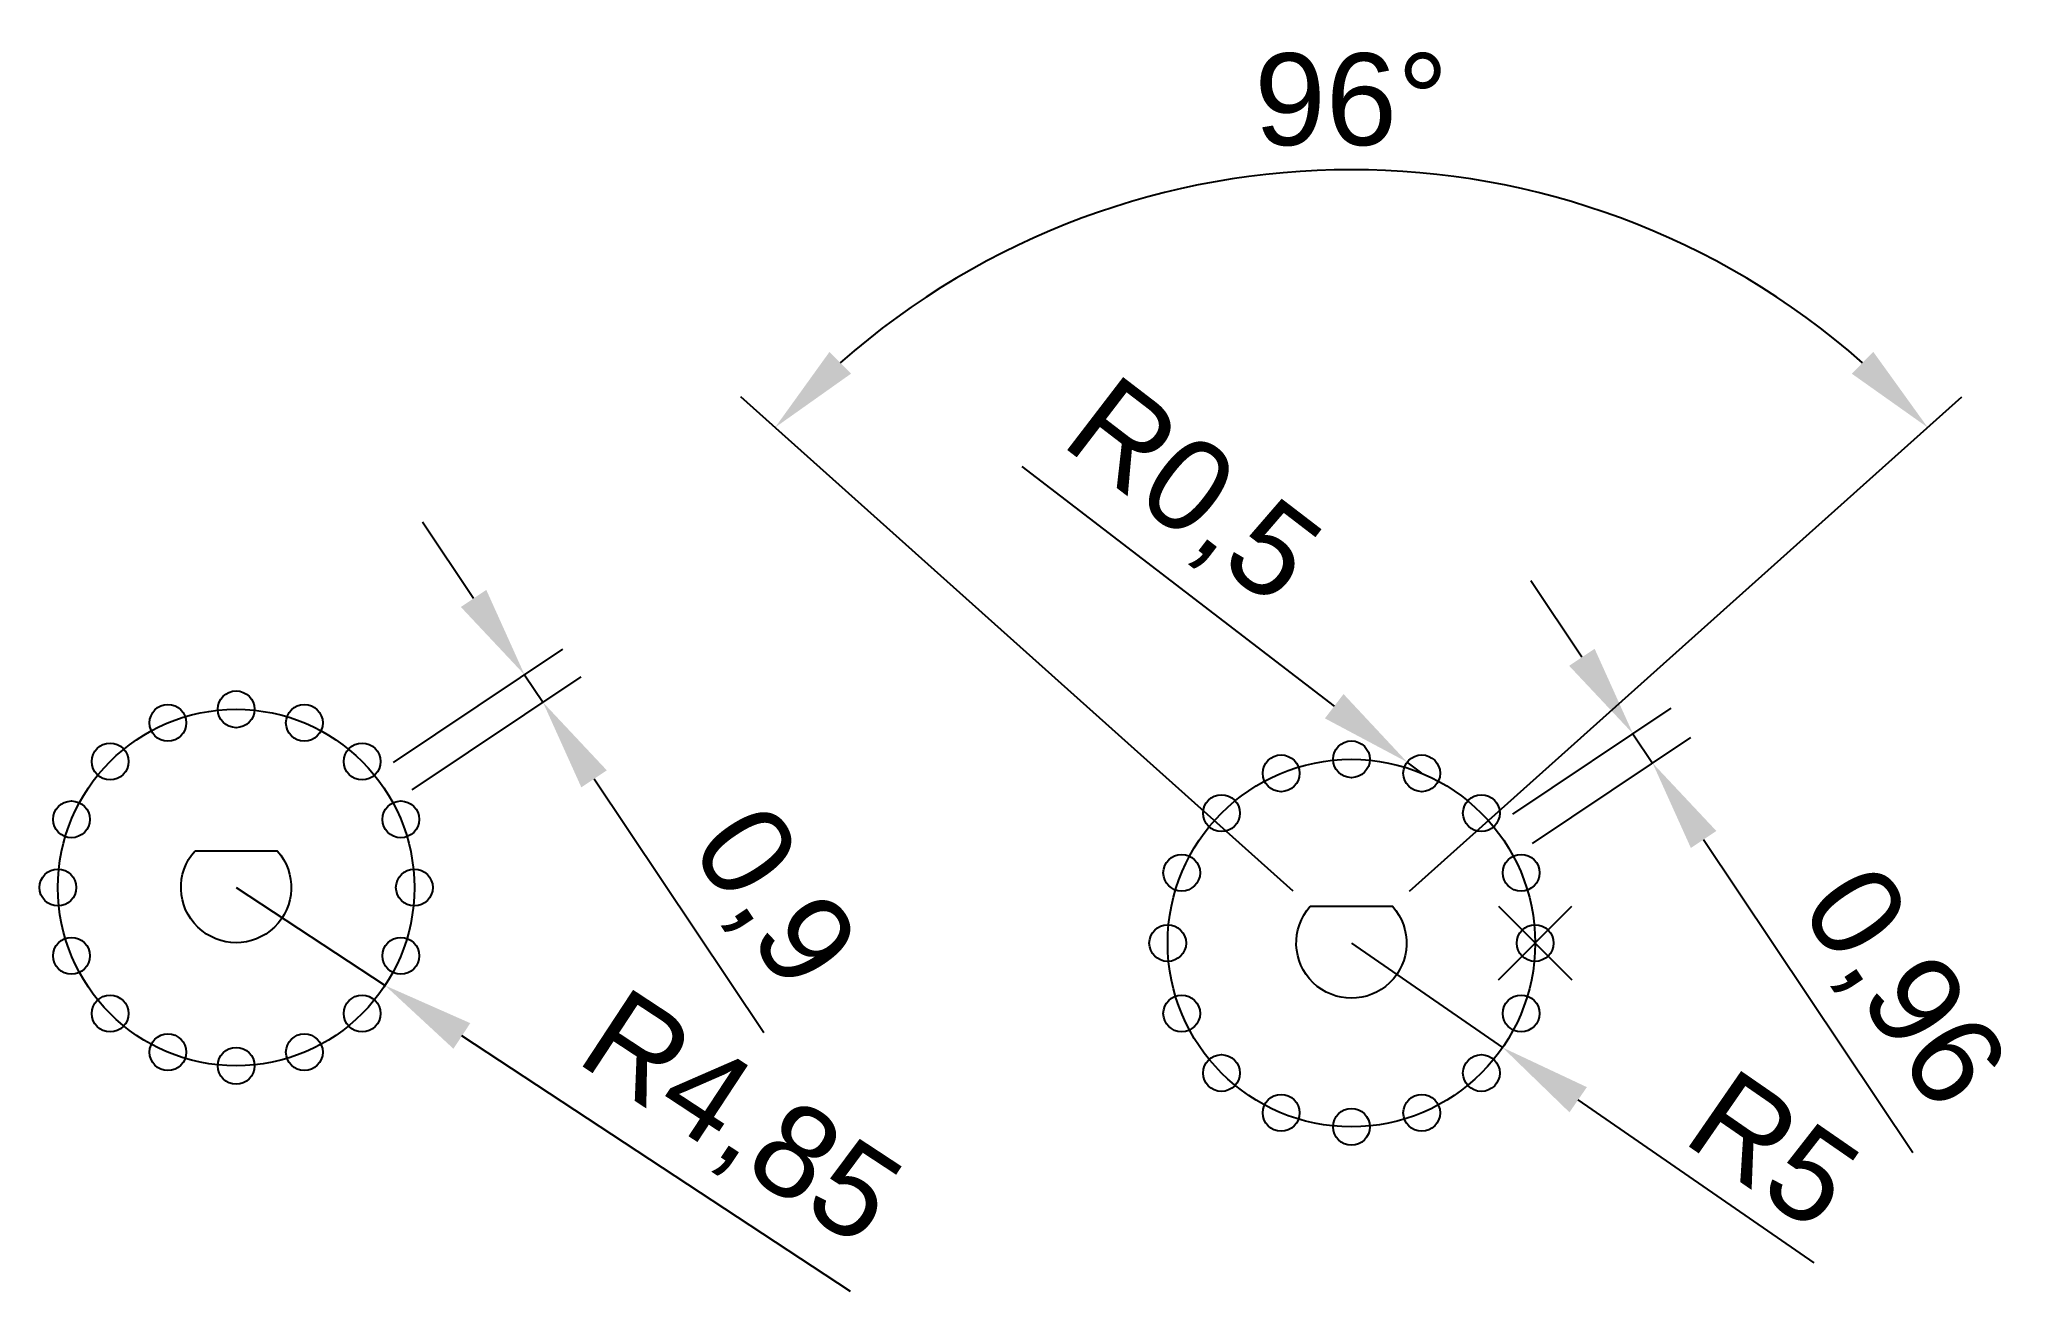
# Model space of a CAD drawing. Header units: millimetres. Extents: x 20 to 1076, y 2 to 180.
# Drawn here: x 19.6 to 73.4, y 14 to 48.1 of the extents above; entities that cross this region are included whole.
import ezdxf

# ---------------------------------------------------------------- set-up
doc = ezdxf.new("R2010")
doc.units = ezdxf.units.MM
doc.header["$PDMODE"] = 3
doc.layers.add('sizes', color=102, linetype='Continuous')
doc.styles.get("Standard").update_dxf_attribs({"font": 'arial.ttf'})
doc.dimstyles.new('ISO-25', dxfattribs={"dimtxt": 2.5, "dimasz": 2.5, "dimexe": 1.25, "dimexo": 0.625, "dimtad": 1, "dimtxsty": 'Standard', "dimcen": 2.5, "dimadec": 0, "dimazin": 0, "dimtfac": 1, "dimtmove": 0, "dimatfit": 3, "dimfxl": 1, "dimarcsym": 0})

msp = doc.modelspace()

# ---------------------------------------------------------------- blocks, each defined once
blk = doc.blocks.new('*D119')
at = {"layer": 'Defpoints', "color": 0, "transparency": 16777216}
for p in [(33.352, 30.038), (28.764, 28.058), (29.266, 27.307)]:
    blk.add_point(p, dxfattribs=at)
at = {"layer": 'sizes', "color": 0, "lineweight": -2, "transparency": 16777216}
for p, q in [((31.461, 32.867), (30.072, 34.946)), ((29.284, 28.405), (33.89, 31.483)), ((29.786, 27.655), (34.391, 30.732)), ((32.85, 30.788), (33.352, 30.038)), ((34.741, 27.959), (39.356, 21.052))]:
    blk.add_line(p, q, dxfattribs=at)
at = {"layer": 'sizes', "color": 0, "transparency": 16777216}
for points in [[(31.808, 33.098), (31.115, 32.635), (32.85, 30.788)], [(35.087, 28.19), (34.394, 27.727), (33.352, 30.038)]]:
    blk.add_solid(points, dxfattribs=at)
at = {"layer": 'sizes', "color": 0, "transparency": 16777216, "insert": (39.511, 24.648), "char_height": 2.5, "attachment_point": 5, "rotation": 303.75}
blk.add_mtext('0,9', dxfattribs=at)
blk = doc.blocks.new('*D120')
at = {"layer": 'Defpoints', "color": 0, "transparency": 16777216}
for p in [(25, 25), (29.053, 22.336)]:
    blk.add_point(p, dxfattribs=at)
at = {"layer": 'sizes', "color": 0, "lineweight": -2, "transparency": 16777216}
for p, q in [((25, 25), (29.053, 22.336)), ((41.716, 14.01), (31.142, 20.962))]:
    blk.add_line(p, q, dxfattribs=at)
at = {"layer": 'sizes', "color": 0, "transparency": 16777216}
blk.add_solid([(31.371, 21.311), (30.913, 20.614), (29.053, 22.336)], dxfattribs=at)
at = {"layer": 'sizes', "color": 0, "transparency": 16777216, "insert": (38.642, 18.577), "char_height": 2.5, "attachment_point": 5, "rotation": 326.6787}
blk.add_mtext('R4,85', dxfattribs=at)
blk = doc.blocks.new('*D143')
at = {"layer": 'Defpoints', "color": 0, "transparency": 16777216}
for p in [(63.546, 28.388), (59.221, 26.654), (59.755, 25.855)]:
    blk.add_point(p, dxfattribs=at)
at = {"layer": 'sizes', "color": 0, "lineweight": -2, "transparency": 16777216}
for p, q in [((61.623, 31.266), (60.234, 33.344)), ((59.741, 27.001), (64.051, 29.882)), ((60.275, 26.202), (64.585, 29.082)), ((63.012, 29.187), (63.546, 28.388)), ((64.935, 26.309), (70.625, 17.793))]:
    blk.add_line(p, q, dxfattribs=at)
at = {"layer": 'sizes', "color": 0, "transparency": 16777216}
for points in [[(61.969, 31.497), (61.276, 31.034), (63.012, 29.187)], [(65.281, 26.54), (64.588, 26.077), (63.546, 28.388)]]:
    blk.add_solid(points, dxfattribs=at)
at = {"layer": 'sizes', "color": 0, "transparency": 16777216, "insert": (70.243, 22.193), "char_height": 2.5, "attachment_point": 5, "rotation": 303.75}
blk.add_mtext('0,96', dxfattribs=at)
blk = doc.blocks.new('*D144')
at = {"layer": 'Defpoints', "color": 0, "transparency": 16777216}
for p in [(56.867, 28.413), (57.263, 28.109)]:
    blk.add_point(p, dxfattribs=at)
at = {"layer": 'sizes', "color": 0, "lineweight": -2, "transparency": 16777216}
for p, q in [((46.382, 36.454), (54.883, 29.935)), ((57.263, 28.109), (56.867, 28.413))]:
    blk.add_line(p, q, dxfattribs=at)
at = {"layer": 'sizes', "color": 0, "transparency": 16777216}
blk.add_solid([(55.136, 30.265), (54.629, 29.604), (56.867, 28.413)], dxfattribs=at)
at = {"layer": 'sizes', "color": 0, "transparency": 16777216, "insert": (50.935, 35.643), "char_height": 2.5, "attachment_point": 5, "rotation": 322.5158}
blk.add_mtext('R0,5', dxfattribs=at)
blk = doc.blocks.new('*D145')
at = {"layer": 'Defpoints', "color": 0, "transparency": 16777216}
for p in [(55.35, 23.49), (59.464, 20.648)]:
    blk.add_point(p, dxfattribs=at)
at = {"layer": 'sizes', "color": 0, "lineweight": -2, "transparency": 16777216}
for p, q in [((55.35, 23.49), (59.464, 20.648)), ((67.939, 14.793), (61.521, 19.227))]:
    blk.add_line(p, q, dxfattribs=at)
at = {"layer": 'sizes', "color": 0, "transparency": 16777216}
blk.add_solid([(61.758, 19.57), (61.284, 18.884), (59.464, 20.648)], dxfattribs=at)
at = {"layer": 'sizes', "color": 0, "transparency": 16777216, "insert": (66.836, 17.86), "char_height": 2.5, "attachment_point": 5, "rotation": 325.3632}
blk.add_mtext('R5', dxfattribs=at)
blk = doc.blocks.new('*D146')
at = {"layer": 'Defpoints', "color": 0, "transparency": 16777216}
for p in [(61.172, 43.71), (54.232, 24.49), (56.468, 24.49), (55.35, 23.49)]:
    blk.add_point(p, dxfattribs=at)
at = {"layer": 'sizes', "color": 0, "lineweight": -2, "transparency": 16777216}
for p, q in [((53.766, 24.906), (38.734, 38.351)), ((56.934, 24.906), (71.966, 38.351))]:
    blk.add_line(p, q, dxfattribs=at)
blk.add_arc((55.35, 23.49), 21.042, 48.6215, 131.3785, dxfattribs=at)
at = {"layer": 'sizes', "color": 0, "transparency": 16777216}
for points in [[(41.734, 38.983), (41.147, 39.575), (39.666, 37.518)], [(69.553, 39.575), (68.966, 38.983), (71.034, 37.518)]]:
    blk.add_solid(points, dxfattribs=at)
at = {"layer": 'sizes', "color": 0, "transparency": 16777216, "insert": (55.35, 46.433), "char_height": 2.5, "attachment_point": 5}
blk.add_mtext('96°', dxfattribs=at)

# ---------------------------------------------------------------- dimensions: what is measured, and where the dimension line sits
at = {"layer": 'sizes'}
dim = msp.add_angular_dim_3p(base=(61.172, 43.71), center=(55.35, 23.49), p1=(54.232, 24.49), p2=(56.468, 24.49), dimstyle='ISO-25', dxfattribs=at)
dim.commit()
dim.dimension.update_dxf_attribs({"geometry": '*D146', "text_midpoint": (55.35, 46.433)})
for center, mpoint, picture, middle in [((57.263, 28.109), (56.867, 28.413), '*D144', (50.935, 35.643)), ((25, 25), (29.053, 22.336), '*D120', (38.642, 18.577)), ((55.35, 23.49), (59.464, 20.648), '*D145', (66.836, 17.86))]:
    dim = msp.add_radius_dim(center=center, mpoint=mpoint, dimstyle='ISO-25', dxfattribs=at)
    dim.commit()
    dim.dimension.update_dxf_attribs({"geometry": picture, "text_midpoint": middle})
for p1, p2, distance, picture, middle in [((28.764, 28.058), (29.266, 27.307), 4.914, '*D119', (39.511, 24.648)), ((59.221, 26.654), (59.755, 25.855), 4.559, '*D143', (70.243, 22.193))]:
    dim = msp.add_aligned_dim(p1=p1, p2=p2, distance=distance, dimstyle='ISO-25', dxfattribs=at)
    dim.commit()
    dim.dimension.update_dxf_attribs({"geometry": picture, "text_midpoint": middle})

# ---------------------------------------------------------------- linework, layer by layer
for points in [[(23.882, 26), (26.118, 26, -2.236068)], [(54.232, 24.49), (56.468, 24.49, -2.236068)]]:
    msp.add_lwpolyline(points, format="xyb", close=True)
for centre, radius in [((25, 29.85), 0.5), ((25, 25), 4.85), ((23.144, 29.481), 0.5), ((26.856, 29.481), 0.5), ((21.571, 28.429), 0.5), ((28.429, 28.429), 0.5), ((53.437, 28.109), 0.5), ((55.35, 28.49), 0.5), ((57.263, 28.109), 0.5), ((55.35, 23.49), 5), ((51.814, 27.025), 0.5), ((58.886, 27.025), 0.5), ((20.519, 26.856), 0.5), ((29.481, 26.856), 0.5), ((50.731, 25.403), 0.5), ((59.969, 25.403), 0.5), ((20.15, 25), 0.5), ((29.85, 25), 0.5), ((50.35, 23.49), 0.5), ((60.35, 23.49), 0.5), ((20.519, 23.144), 0.5), ((29.481, 23.144), 0.5), ((21.571, 21.571), 0.5), ((28.429, 21.571), 0.5), ((50.731, 21.576), 0.5), ((59.969, 21.576), 0.5), ((23.144, 20.519), 0.5), ((26.856, 20.519), 0.5), ((25, 20.15), 0.5), ((51.814, 19.954), 0.5), ((58.886, 19.954), 0.5), ((53.437, 18.87), 0.5), ((57.263, 18.87), 0.5), ((55.35, 18.49), 0.5)]:
    msp.add_circle(centre, radius)
msp.add_point((60.35, 23.49))

msp.set_redraw_order([(e.dxf.handle, doc.entitydb.next_handle()) for e in msp.query("TEXT MTEXT ATTDEF DIMENSION ARC_DIMENSION")])  # texts and dimensions are drawn at this point

doc.saveas('drawing.dxf')
